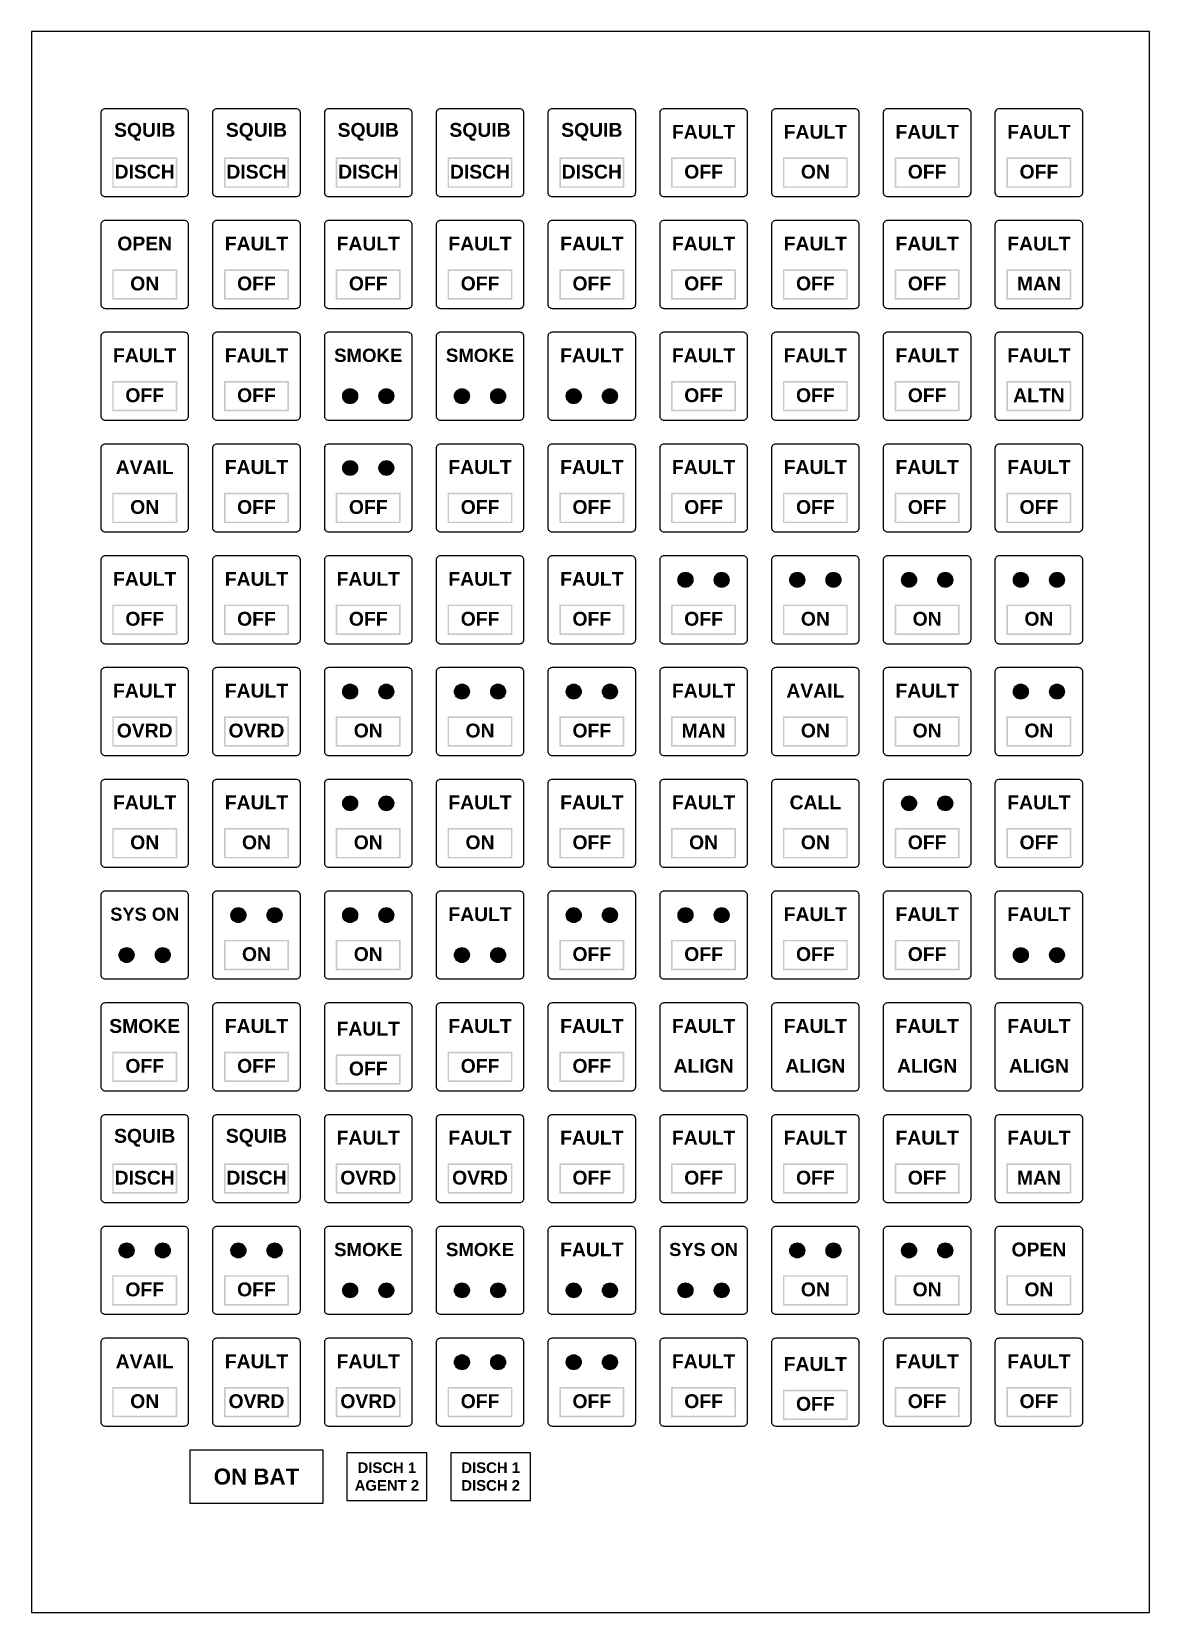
# Model space of a CAD drawing. Header units: millimetres. Extents: x 227 to 437, y 168 to 465.
import ezdxf

# ---------------------------------------------------------------- set-up
doc = ezdxf.new("R2010")
doc.units = ezdxf.units.MM

msp = doc.modelspace()

# ---------------------------------------------------------------- texts
at = {"attachment_point": 5}
for s, insert, char_height, width in [('{\\fArial|b1|i0|c0|p34;SQUIB}', (247.94, 446.14), 2.6, 11.4), ('{\\fArial|b1|i0|c0|p34;SQUIB}', (268.94, 446.14), 2.6, 11.4), ('{\\fArial|b1|i0|c0|p34;SQUIB}', (289.94, 446.14), 2.6, 11.4), ('{\\fArial|b1|i0|c0|p34;SQUIB}', (310.94, 446.14), 2.6, 11.4), ('{\\fArial|b1|i0|c0|p34;SQUIB}', (331.94, 446.14), 2.6, 11.4), ('{\\fArial|b1|i0|c0|p34;FAULT}', (352.94, 446.14), 2.6, 11.4), ('{\\fArial|b1|i0|c0|p34;FAULT}', (373.94, 446.14), 2.6, 11.4), ('{\\fArial|b1|i0|c0|p34;FAULT}', (394.94, 446.14), 2.6, 11.4), ('{\\fArial|b1|i0|c0|p34;FAULT}', (415.94, 446.14), 2.6, 11.4), ('{\\fArial|b1|i0|c0|p34;DISCH}', (247.94, 438.64), 2.6, 11.4), ('{\\fArial|b1|i0|c0|p34;DISCH}', (268.94, 438.64), 2.6, 11.4), ('{\\fArial|b1|i0|c0|p34;DISCH}', (289.94, 438.64), 2.6, 11.4), ('{\\fArial|b1|i0|c0|p34;DISCH}', (310.94, 438.64), 2.6, 11.4), ('{\\fArial|b1|i0|c0|p34;DISCH}', (331.94, 438.64), 2.6, 11.4), ('{\\fArial|b1|i0|c0|p34;OFF}', (352.94, 438.64), 2.6, 11.4), ('{\\fArial|b1|i0|c0|p34;ON}', (373.94, 438.64), 2.6, 11.4), ('{\\fArial|b1|i0|c0|p34;OFF}', (394.94, 438.64), 2.6, 11.4), ('{\\fArial|b1|i0|c0|p34;OFF}', (415.94, 438.64), 2.6, 11.4), ('{\\fArial|b1|i0|c0|p34;OPEN}', (247.94, 425.14), 2.6, 11.4), ('{\\fArial|b1|i0|c0|p34;FAULT}', (268.94, 425.14), 2.6, 11.4), ('{\\fArial|b1|i0|c0|p34;FAULT}', (289.94, 425.14), 2.6, 11.4), ('{\\fArial|b1|i0|c0|p34;FAULT}', (310.94, 425.14), 2.6, 11.4), ('{\\fArial|b1|i0|c0|p34;FAULT}', (331.94, 425.14), 2.6, 11.4), ('{\\fArial|b1|i0|c0|p34;FAULT}', (352.94, 425.14), 2.6, 11.4), ('{\\fArial|b1|i0|c0|p34;FAULT}', (373.94, 425.14), 2.6, 11.4), ('{\\fArial|b1|i0|c0|p34;FAULT}', (394.94, 425.14), 2.6, 11.4), ('{\\fArial|b1|i0|c0|p34;FAULT}', (415.94, 425.14), 2.6, 11.4), ('{\\fArial|b1|i0|c0|p34;ON}', (247.94, 417.64), 2.6, 11.4), ('{\\fArial|b1|i0|c0|p34;OFF}', (268.94, 417.64), 2.6, 11.4), ('{\\fArial|b1|i0|c0|p34;OFF}', (289.94, 417.64), 2.6, 11.4), ('{\\fArial|b1|i0|c0|p34;OFF}', (310.94, 417.64), 2.6, 11.4), ('{\\fArial|b1|i0|c0|p34;OFF}', (331.94, 417.64), 2.6, 11.4), ('{\\fArial|b1|i0|c0|p34;OFF}', (352.94, 417.64), 2.6, 11.4), ('{\\fArial|b1|i0|c0|p34;OFF}', (373.94, 417.64), 2.6, 11.4), ('{\\fArial|b1|i0|c0|p34;OFF}', (394.94, 417.64), 2.6, 11.4), ('{\\fArial|b1|i0|c0|p34;MAN}', (415.94, 417.64), 2.6, 11.4), ('{\\fArial|b1|i0|c0|p34;FAULT}', (247.94, 404.14), 2.6, 11.4), ('{\\fArial|b1|i0|c0|p34;FAULT}', (268.94, 404.14), 2.6, 11.4), ('{\\fArial|b1|i0|c0|p34;SMOKE}', (289.94, 404.14), 2.5, 11.4), ('{\\fArial|b1|i0|c0|p34;SMOKE}', (310.94, 404.14), 2.5, 11.4), ('{\\fArial|b1|i0|c0|p34;FAULT}', (331.94, 404.14), 2.6, 11.4), ('{\\fArial|b1|i0|c0|p34;FAULT}', (352.94, 404.14), 2.6, 11.4), ('{\\fArial|b1|i0|c0|p34;FAULT}', (373.94, 404.14), 2.6, 11.4), ('{\\fArial|b1|i0|c0|p34;FAULT}', (394.94, 404.14), 2.6, 11.4), ('{\\fArial|b1|i0|c0|p34;FAULT}', (415.94, 404.14), 2.6, 11.4), ('{\\fArial|b1|i0|c0|p34;OFF}', (247.94, 396.64), 2.6, 11.4), ('{\\fArial|b1|i0|c0|p34;OFF}', (268.94, 396.64), 2.6, 11.4), ('{\\fArial|b1|i0|c0|p34;OFF}', (352.94, 396.64), 2.6, 11.4), ('{\\fArial|b1|i0|c0|p34;OFF}', (373.94, 396.64), 2.6, 11.4), ('{\\fArial|b1|i0|c0|p34;OFF}', (394.94, 396.64), 2.6, 11.4), ('{\\fArial|b1|i0|c0|p34;ALTN}', (415.94, 396.64), 2.6, 11.4), ('{\\fArial|b1|i0|c0|p34;AVAIL}', (247.94, 383.14), 2.6, 11.4), ('{\\fArial|b1|i0|c0|p34;FAULT}', (268.94, 383.14), 2.6, 11.4), ('{\\fArial|b1|i0|c0|p34;FAULT}', (310.94, 383.14), 2.6, 11.4), ('{\\fArial|b1|i0|c0|p34;FAULT}', (331.94, 383.14), 2.6, 11.4), ('{\\fArial|b1|i0|c0|p34;FAULT}', (352.94, 383.14), 2.6, 11.4), ('{\\fArial|b1|i0|c0|p34;FAULT}', (373.94, 383.14), 2.6, 11.4), ('{\\fArial|b1|i0|c0|p34;FAULT}', (394.94, 383.14), 2.6, 11.4), ('{\\fArial|b1|i0|c0|p34;FAULT}', (415.94, 383.14), 2.6, 11.4), ('{\\fArial|b1|i0|c0|p34;ON}', (247.94, 375.64), 2.6, 11.4), ('{\\fArial|b1|i0|c0|p34;OFF}', (268.94, 375.64), 2.6, 11.4), ('{\\fArial|b1|i0|c0|p34;OFF}', (289.94, 375.64), 2.6, 11.4), ('{\\fArial|b1|i0|c0|p34;OFF}', (310.94, 375.64), 2.6, 11.4), ('{\\fArial|b1|i0|c0|p34;OFF}', (331.94, 375.64), 2.6, 11.4), ('{\\fArial|b1|i0|c0|p34;OFF}', (352.94, 375.64), 2.6, 11.4), ('{\\fArial|b1|i0|c0|p34;OFF}', (373.94, 375.64), 2.6, 11.4), ('{\\fArial|b1|i0|c0|p34;OFF}', (394.94, 375.64), 2.6, 11.4), ('{\\fArial|b1|i0|c0|p34;OFF}', (415.94, 375.64), 2.6, 11.4), ('{\\fArial|b1|i0|c0|p34;FAULT}', (247.94, 362.14), 2.6, 11.4), ('{\\fArial|b1|i0|c0|p34;FAULT}', (268.94, 362.14), 2.6, 11.4), ('{\\fArial|b1|i0|c0|p34;FAULT}', (289.94, 362.14), 2.6, 11.4), ('{\\fArial|b1|i0|c0|p34;FAULT}', (310.94, 362.14), 2.6, 11.4), ('{\\fArial|b1|i0|c0|p34;FAULT}', (331.94, 362.14), 2.6, 11.4), ('{\\fArial|b1|i0|c0|p34;OFF}', (247.94, 354.64), 2.6, 11.4), ('{\\fArial|b1|i0|c0|p34;OFF}', (268.94, 354.64), 2.6, 11.4), ('{\\fArial|b1|i0|c0|p34;OFF}', (289.94, 354.64), 2.6, 11.4), ('{\\fArial|b1|i0|c0|p34;OFF}', (310.94, 354.64), 2.6, 11.4), ('{\\fArial|b1|i0|c0|p34;OFF}', (331.94, 354.64), 2.6, 11.4), ('{\\fArial|b1|i0|c0|p34;OFF}', (352.94, 354.64), 2.6, 11.4), ('{\\fArial|b1|i0|c0|p34;ON}', (373.94, 354.64), 2.6, 11.4), ('{\\fArial|b1|i0|c0|p34;ON}', (394.94, 354.64), 2.6, 11.4), ('{\\fArial|b1|i0|c0|p34;ON}', (415.94, 354.64), 2.6, 11.4), ('{\\fArial|b1|i0|c0|p34;FAULT}', (247.94, 341.14), 2.6, 11.4), ('{\\fArial|b1|i0|c0|p34;FAULT}', (268.94, 341.14), 2.6, 11.4), ('{\\fArial|b1|i0|c0|p34;FAULT}', (352.94, 341.14), 2.6, 11.4), ('{\\fArial|b1|i0|c0|p34;AVAIL}', (373.94, 341.14), 2.6, 11.4), ('{\\fArial|b1|i0|c0|p34;FAULT}', (394.94, 341.14), 2.6, 11.4), ('{\\fArial|b1|i0|c0|p34;OVRD}', (247.94, 333.64), 2.6, 11.4), ('{\\fArial|b1|i0|c0|p34;OVRD}', (268.94, 333.64), 2.6, 11.4), ('{\\fArial|b1|i0|c0|p34;ON}', (289.94, 333.64), 2.6, 11.4), ('{\\fArial|b1|i0|c0|p34;ON}', (310.94, 333.64), 2.6, 11.4), ('{\\fArial|b1|i0|c0|p34;OFF}', (331.94, 333.64), 2.6, 11.4), ('{\\fArial|b1|i0|c0|p34;MAN}', (352.94, 333.64), 2.6, 11.4), ('{\\fArial|b1|i0|c0|p34;ON}', (373.94, 333.64), 2.6, 11.4), ('{\\fArial|b1|i0|c0|p34;ON}', (394.94, 333.64), 2.6, 11.4), ('{\\fArial|b1|i0|c0|p34;ON}', (415.94, 333.64), 2.6, 11.4), ('{\\fArial|b1|i0|c0|p34;FAULT}', (247.94, 320.14), 2.6, 11.4), ('{\\fArial|b1|i0|c0|p34;FAULT}', (268.94, 320.14), 2.6, 11.4), ('{\\fArial|b1|i0|c0|p34;FAULT}', (310.94, 320.14), 2.6, 11.4), ('{\\fArial|b1|i0|c0|p34;FAULT}', (331.94, 320.14), 2.6, 11.4), ('{\\fArial|b1|i0|c0|p34;FAULT}', (352.94, 320.14), 2.6, 11.4), ('{\\fArial|b1|i0|c0|p34;CALL}', (373.94, 320.14), 2.6, 11.4), ('{\\fArial|b1|i0|c0|p34;FAULT}', (415.94, 320.14), 2.6, 11.4), ('{\\fArial|b1|i0|c0|p34;ON}', (247.94, 312.64), 2.6, 11.4), ('{\\fArial|b1|i0|c0|p34;ON}', (268.94, 312.64), 2.6, 11.4), ('{\\fArial|b1|i0|c0|p34;ON}', (289.94, 312.64), 2.6, 11.4), ('{\\fArial|b1|i0|c0|p34;ON}', (310.94, 312.64), 2.6, 11.4), ('{\\fArial|b1|i0|c0|p34;OFF}', (331.94, 312.64), 2.6, 11.4), ('{\\fArial|b1|i0|c0|p34;ON}', (352.94, 312.64), 2.6, 11.4), ('{\\fArial|b1|i0|c0|p34;ON}', (373.94, 312.64), 2.6, 11.4), ('{\\fArial|b1|i0|c0|p34;OFF}', (394.94, 312.64), 2.6, 11.4), ('{\\fArial|b1|i0|c0|p34;OFF}', (415.94, 312.64), 2.6, 11.4), ('{\\fArial|b1|i0|c0|p34;SYS ON}', (247.94, 299.14), 2.45, 14.6758), ('{\\fArial|b1|i0|c0|p34;FAULT}', (310.94, 299.14), 2.6, 11.4), ('{\\fArial|b1|i0|c0|p34;FAULT}', (373.94, 299.14), 2.6, 11.4), ('{\\fArial|b1|i0|c0|p34;FAULT}', (394.94, 299.14), 2.6, 11.4), ('{\\fArial|b1|i0|c0|p34;FAULT}', (415.94, 299.14), 2.6, 11.4), ('{\\fArial|b1|i0|c0|p34;ON}', (268.94, 291.64), 2.6, 11.4), ('{\\fArial|b1|i0|c0|p34;ON}', (289.94, 291.64), 2.6, 11.4), ('{\\fArial|b1|i0|c0|p34;OFF}', (331.94, 291.64), 2.6, 11.4), ('{\\fArial|b1|i0|c0|p34;OFF}', (352.94, 291.64), 2.6, 11.4), ('{\\fArial|b1|i0|c0|p34;OFF}', (373.94, 291.64), 2.6, 11.4), ('{\\fArial|b1|i0|c0|p34;OFF}', (394.94, 291.64), 2.6, 11.4), ('{\\fArial|b1|i0|c0|p34;SMOKE}', (247.94, 278.14), 2.6, 11.4), ('{\\fArial|b1|i0|c0|p34;FAULT}', (268.94, 278.14), 2.6, 11.4), ('{\\fArial|b1|i0|c0|p34;FAULT}', (310.94, 278.14), 2.6, 11.4), ('{\\fArial|b1|i0|c0|p34;FAULT}', (331.94, 278.14), 2.6, 11.4), ('{\\fArial|b1|i0|c0|p34;FAULT}', (352.94, 278.14), 2.6, 11.4), ('{\\fArial|b1|i0|c0|p34;FAULT}', (373.94, 278.14), 2.6, 11.4), ('{\\fArial|b1|i0|c0|p34;FAULT}', (394.94, 278.14), 2.6, 11.4), ('{\\fArial|b1|i0|c0|p34;FAULT}', (415.94, 278.14), 2.6, 11.4), ('{\\fArial|b1|i0|c0|p34;FAULT}', (289.94, 277.64), 2.6, 11.4), ('{\\fArial|b1|i0|c0|p34;OFF}', (247.94, 270.64), 2.6, 11.4), ('{\\fArial|b1|i0|c0|p34;OFF}', (268.94, 270.64), 2.6, 11.4), ('{\\fArial|b1|i0|c0|p34;OFF}', (289.94, 270.14), 2.6, 11.4), ('{\\fArial|b1|i0|c0|p34;OFF}', (310.94, 270.64), 2.6, 11.4), ('{\\fArial|b1|i0|c0|p34;OFF}', (331.94, 270.64), 2.6, 11.4), ('{\\fArial|b1|i0|c0|p34;ALIGN}', (352.94, 270.64), 2.6, 11.4), ('{\\fArial|b1|i0|c0|p34;ALIGN}', (373.94, 270.64), 2.6, 11.4), ('{\\fArial|b1|i0|c0|p34;ALIGN}', (394.94, 270.64), 2.6, 11.4), ('{\\fArial|b1|i0|c0|p34;ALIGN}', (415.94, 270.64), 2.6, 11.4), ('{\\fArial|b1|i0|c0|p34;SQUIB}', (247.94, 257.14), 2.6, 11.4), ('{\\fArial|b1|i0|c0|p34;SQUIB}', (268.94, 257.14), 2.6, 11.4), ('{\\fArial|b1|i0|c0|p34;FAULT}', (289.94, 257.14), 2.6, 11.4), ('{\\fArial|b1|i0|c0|p34;FAULT}', (310.94, 257.14), 2.6, 11.4), ('{\\fArial|b1|i0|c0|p34;FAULT}', (331.94, 257.14), 2.6, 11.4), ('{\\fArial|b1|i0|c0|p34;FAULT}', (352.94, 257.14), 2.6, 11.4), ('{\\fArial|b1|i0|c0|p34;FAULT}', (373.94, 257.14), 2.6, 11.4), ('{\\fArial|b1|i0|c0|p34;FAULT}', (394.94, 257.14), 2.6, 11.4), ('{\\fArial|b1|i0|c0|p34;FAULT}', (415.94, 257.14), 2.6, 11.4), ('{\\fArial|b1|i0|c0|p34;DISCH}', (247.94, 249.64), 2.6, 11.4), ('{\\fArial|b1|i0|c0|p34;DISCH}', (268.94, 249.64), 2.6, 11.4), ('{\\fArial|b1|i0|c0|p34;OVRD}', (289.94, 249.64), 2.6, 11.4), ('{\\fArial|b1|i0|c0|p34;OVRD}', (310.94, 249.64), 2.6, 11.4), ('{\\fArial|b1|i0|c0|p34;OFF}', (331.94, 249.64), 2.6, 11.4), ('{\\fArial|b1|i0|c0|p34;OFF}', (352.94, 249.64), 2.6, 11.4), ('{\\fArial|b1|i0|c0|p34;OFF}', (373.94, 249.64), 2.6, 11.4), ('{\\fArial|b1|i0|c0|p34;OFF}', (394.94, 249.64), 2.6, 11.4), ('{\\fArial|b1|i0|c0|p34;MAN}', (415.94, 249.64), 2.6, 11.4), ('{\\fArial|b1|i0|c0|p34;SMOKE}', (289.94, 236.14), 2.5, 11.4), ('{\\fArial|b1|i0|c0|p34;SMOKE}', (310.94, 236.14), 2.5, 11.4), ('{\\fArial|b1|i0|c0|p34;FAULT}', (331.94, 236.14), 2.6, 11.4), ('{\\fArial|b1|i0|c0|p34;SYS ON}', (352.94, 236.14), 2.45, 14.6758), ('{\\fArial|b1|i0|c0|p34;OPEN}', (415.94, 236.14), 2.6, 11.4), ('{\\fArial|b1|i0|c0|p34;OFF}', (247.94, 228.64), 2.6, 11.4), ('{\\fArial|b1|i0|c0|p34;OFF}', (268.94, 228.64), 2.6, 11.4), ('{\\fArial|b1|i0|c0|p34;ON}', (373.94, 228.64), 2.6, 11.4), ('{\\fArial|b1|i0|c0|p34;ON}', (394.94, 228.64), 2.6, 11.4), ('{\\fArial|b1|i0|c0|p34;ON}', (415.94, 228.64), 2.6, 11.4), ('{\\fArial|b1|i0|c0|p34;AVAIL}', (247.94, 215.14), 2.6, 11.4), ('{\\fArial|b1|i0|c0|p34;FAULT}', (268.94, 215.14), 2.6, 11.4), ('{\\fArial|b1|i0|c0|p34;FAULT}', (289.94, 215.14), 2.6, 11.4), ('{\\fArial|b1|i0|c0|p34;FAULT}', (352.94, 215.14), 2.6, 11.4), ('{\\fArial|b1|i0|c0|p34;FAULT}', (373.94, 214.64), 2.6, 11.4), ('{\\fArial|b1|i0|c0|p34;FAULT}', (394.94, 215.14), 2.6, 11.4), ('{\\fArial|b1|i0|c0|p34;FAULT}', (415.94, 215.14), 2.6, 11.4), ('{\\fArial|b1|i0|c0|p34;ON}', (247.94, 207.64), 2.6, 11.4), ('{\\fArial|b1|i0|c0|p34;OVRD}', (268.94, 207.64), 2.6, 11.4), ('{\\fArial|b1|i0|c0|p34;OVRD}', (289.94, 207.64), 2.6, 11.4), ('{\\fArial|b1|i0|c0|p34;OFF}', (310.94, 207.64), 2.6, 11.4), ('{\\fArial|b1|i0|c0|p34;OFF}', (331.94, 207.64), 2.6, 11.4), ('{\\fArial|b1|i0|c0|p34;OFF}', (352.94, 207.64), 2.6, 11.4), ('{\\fArial|b1|i0|c0|p34;OFF}', (373.94, 207.14), 2.6, 11.4), ('{\\fArial|b1|i0|c0|p34;OFF}', (394.94, 207.64), 2.6, 11.4), ('{\\fArial|b1|i0|c0|p34;OFF}', (415.94, 207.64), 2.6, 11.4), ('{\\fArial|b1|i0|c0|p34;DISCH 1\\PAGENT 2}', (293.44, 193.48), 2, 21.9127), ('{\\fArial|b1|i0|c0|p34;DISCH 1\\PDISCH 2}', (312.94, 193.48), 2, 21.9127), ('{\\fArial|b1|i0|c0|p34;ON BAT}', (268.94, 193.48), 3, 18.0572)]:
    msp.add_mtext(s, dxfattribs=dict(at, insert=insert, char_height=char_height, width=width))

# ---------------------------------------------------------------- hatches: boundary and pattern name
h = msp.add_hatch(color=256)
h.paths.add_polyline_path([(242.14, 441.03), (253.74, 441.03), (253.74, 435.93), (242.14, 435.93)], flags=16)
h.paths.add_polyline_path([(241.84, 441.33), (254.04, 441.33), (254.04, 435.63), (241.84, 435.63)])
h = msp.add_hatch(color=256)
h.paths.add_polyline_path([(263.14, 441.03), (274.74, 441.03), (274.74, 435.93), (263.14, 435.93)], flags=16)
h.paths.add_polyline_path([(262.84, 441.33), (275.04, 441.33), (275.04, 435.63), (262.84, 435.63)])
h = msp.add_hatch(color=256)
h.paths.add_polyline_path([(284.14, 441.03), (295.74, 441.03), (295.74, 435.93), (284.14, 435.93)], flags=16)
h.paths.add_polyline_path([(283.84, 441.33), (296.04, 441.33), (296.04, 435.63), (283.84, 435.63)])
h = msp.add_hatch(color=256)
h.paths.add_polyline_path([(305.14, 441.03), (316.74, 441.03), (316.74, 435.93), (305.14, 435.93)], flags=16)
h.paths.add_polyline_path([(304.84, 441.33), (317.04, 441.33), (317.04, 435.63), (304.84, 435.63)])
h = msp.add_hatch(color=256)
h.paths.add_polyline_path([(326.14, 441.03), (337.74, 441.03), (337.74, 435.93), (326.14, 435.93)], flags=16)
h.paths.add_polyline_path([(325.84, 441.33), (338.04, 441.33), (338.04, 435.63), (325.84, 435.63)])
h = msp.add_hatch(color=256)
h.paths.add_polyline_path([(347.14, 441.03), (358.74, 441.03), (358.74, 435.93), (347.14, 435.93)], flags=16)
h.paths.add_polyline_path([(346.84, 441.33), (359.04, 441.33), (359.04, 435.63), (346.84, 435.63)])
h = msp.add_hatch(color=256)
h.paths.add_polyline_path([(368.14, 441.03), (379.74, 441.03), (379.74, 435.93), (368.14, 435.93)], flags=16)
h.paths.add_polyline_path([(367.84, 441.33), (380.04, 441.33), (380.04, 435.63), (367.84, 435.63)])
h = msp.add_hatch(color=256)
h.paths.add_polyline_path([(389.14, 441.03), (400.74, 441.03), (400.74, 435.93), (389.14, 435.93)], flags=16)
h.paths.add_polyline_path([(388.84, 441.33), (401.04, 441.33), (401.04, 435.63), (388.84, 435.63)])
h = msp.add_hatch(color=256)
h.paths.add_polyline_path([(410.14, 441.03), (421.74, 441.03), (421.74, 435.93), (410.14, 435.93)], flags=16)
h.paths.add_polyline_path([(409.84, 441.33), (422.04, 441.33), (422.04, 435.63), (409.84, 435.63)])
h = msp.add_hatch(color=256)
h.paths.add_polyline_path([(242.14, 420.03), (253.74, 420.03), (253.74, 414.93), (242.14, 414.93)], flags=16)
h.paths.add_polyline_path([(241.84, 420.33), (254.04, 420.33), (254.04, 414.63), (241.84, 414.63)])
h = msp.add_hatch(color=256)
h.paths.add_polyline_path([(263.14, 420.03), (274.74, 420.03), (274.74, 414.93), (263.14, 414.93)], flags=16)
h.paths.add_polyline_path([(262.84, 420.33), (275.04, 420.33), (275.04, 414.63), (262.84, 414.63)])
h = msp.add_hatch(color=256)
h.paths.add_polyline_path([(284.14, 420.03), (295.74, 420.03), (295.74, 414.93), (284.14, 414.93)], flags=16)
h.paths.add_polyline_path([(283.84, 420.33), (296.04, 420.33), (296.04, 414.63), (283.84, 414.63)])
h = msp.add_hatch(color=256)
h.paths.add_polyline_path([(305.14, 420.03), (316.74, 420.03), (316.74, 414.93), (305.14, 414.93)], flags=16)
h.paths.add_polyline_path([(304.84, 420.33), (317.04, 420.33), (317.04, 414.63), (304.84, 414.63)])
h = msp.add_hatch(color=256)
h.paths.add_polyline_path([(326.14, 420.03), (337.74, 420.03), (337.74, 414.93), (326.14, 414.93)], flags=16)
h.paths.add_polyline_path([(325.84, 420.33), (338.04, 420.33), (338.04, 414.63), (325.84, 414.63)])
h = msp.add_hatch(color=256)
h.paths.add_polyline_path([(347.14, 420.03), (358.74, 420.03), (358.74, 414.93), (347.14, 414.93)], flags=16)
h.paths.add_polyline_path([(346.84, 420.33), (359.04, 420.33), (359.04, 414.63), (346.84, 414.63)])
h = msp.add_hatch(color=256)
h.paths.add_polyline_path([(368.14, 420.03), (379.74, 420.03), (379.74, 414.93), (368.14, 414.93)], flags=16)
h.paths.add_polyline_path([(367.84, 420.33), (380.04, 420.33), (380.04, 414.63), (367.84, 414.63)])
h = msp.add_hatch(color=256)
h.paths.add_polyline_path([(389.14, 420.03), (400.74, 420.03), (400.74, 414.93), (389.14, 414.93)], flags=16)
h.paths.add_polyline_path([(388.84, 420.33), (401.04, 420.33), (401.04, 414.63), (388.84, 414.63)])
h = msp.add_hatch(color=256)
h.paths.add_polyline_path([(410.14, 420.03), (421.74, 420.03), (421.74, 414.93), (410.14, 414.93)], flags=16)
h.paths.add_polyline_path([(409.84, 420.33), (422.04, 420.33), (422.04, 414.63), (409.84, 414.63)])
h = msp.add_hatch(color=256)
h.paths.add_polyline_path([(242.14, 399.03), (253.74, 399.03), (253.74, 393.93), (242.14, 393.93)], flags=16)
h.paths.add_polyline_path([(241.84, 399.33), (254.04, 399.33), (254.04, 393.63), (241.84, 393.63)])
h = msp.add_hatch(color=256)
h.paths.add_polyline_path([(263.14, 399.03), (274.74, 399.03), (274.74, 393.93), (263.14, 393.93)], flags=16)
h.paths.add_polyline_path([(262.84, 399.33), (275.04, 399.33), (275.04, 393.63), (262.84, 393.63)])
h = msp.add_hatch(color=256)
h.paths.add_polyline_path([(347.14, 399.03), (358.74, 399.03), (358.74, 393.93), (347.14, 393.93)], flags=16)
h.paths.add_polyline_path([(346.84, 399.33), (359.04, 399.33), (359.04, 393.63), (346.84, 393.63)])
h = msp.add_hatch(color=256)
h.paths.add_polyline_path([(368.14, 399.03), (379.74, 399.03), (379.74, 393.93), (368.14, 393.93)], flags=16)
h.paths.add_polyline_path([(367.84, 399.33), (380.04, 399.33), (380.04, 393.63), (367.84, 393.63)])
h = msp.add_hatch(color=256)
h.paths.add_polyline_path([(389.14, 399.03), (400.74, 399.03), (400.74, 393.93), (389.14, 393.93)], flags=16)
h.paths.add_polyline_path([(388.84, 399.33), (401.04, 399.33), (401.04, 393.63), (388.84, 393.63)])
h = msp.add_hatch(color=256)
h.paths.add_polyline_path([(410.14, 399.03), (421.74, 399.03), (421.74, 393.93), (410.14, 393.93)], flags=16)
h.paths.add_polyline_path([(409.84, 399.33), (422.04, 399.33), (422.04, 393.63), (409.84, 393.63)])
h = msp.add_hatch(color=256)
edge = h.paths.add_edge_path()
edge.add_arc((286.54, 396.48), 1.4, 0, 360)
h = msp.add_hatch(color=256)
edge = h.paths.add_edge_path()
edge.add_arc((293.34, 396.48), 1.4, 0, 360)
h = msp.add_hatch(color=256)
edge = h.paths.add_edge_path()
edge.add_arc((307.54, 396.48), 1.4, 0, 360)
h = msp.add_hatch(color=256)
edge = h.paths.add_edge_path()
edge.add_arc((314.34, 396.48), 1.4, 0, 360)
h = msp.add_hatch(color=256)
edge = h.paths.add_edge_path()
edge.add_arc((328.54, 396.48), 1.4, 0, 360)
h = msp.add_hatch(color=256)
edge = h.paths.add_edge_path()
edge.add_arc((335.34, 396.48), 1.4, 0, 360)
h = msp.add_hatch(color=256)
edge = h.paths.add_edge_path()
edge.add_arc((286.54, 382.98), 1.4, 0, 360)
h = msp.add_hatch(color=256)
edge = h.paths.add_edge_path()
edge.add_arc((293.34, 382.98), 1.4, 0, 360)
h = msp.add_hatch(color=256)
h.paths.add_polyline_path([(242.14, 378.03), (253.74, 378.03), (253.74, 372.93), (242.14, 372.93)], flags=16)
h.paths.add_polyline_path([(241.84, 378.33), (254.04, 378.33), (254.04, 372.63), (241.84, 372.63)])
h = msp.add_hatch(color=256)
h.paths.add_polyline_path([(263.14, 378.03), (274.74, 378.03), (274.74, 372.93), (263.14, 372.93)], flags=16)
h.paths.add_polyline_path([(262.84, 378.33), (275.04, 378.33), (275.04, 372.63), (262.84, 372.63)])
h = msp.add_hatch(color=256)
h.paths.add_polyline_path([(284.14, 378.03), (295.74, 378.03), (295.74, 372.93), (284.14, 372.93)], flags=16)
h.paths.add_polyline_path([(283.84, 378.33), (296.04, 378.33), (296.04, 372.63), (283.84, 372.63)])
h = msp.add_hatch(color=256)
h.paths.add_polyline_path([(305.14, 378.03), (316.74, 378.03), (316.74, 372.93), (305.14, 372.93)], flags=16)
h.paths.add_polyline_path([(304.84, 378.33), (317.04, 378.33), (317.04, 372.63), (304.84, 372.63)])
h = msp.add_hatch(color=256)
h.paths.add_polyline_path([(326.14, 378.03), (337.74, 378.03), (337.74, 372.93), (326.14, 372.93)], flags=16)
h.paths.add_polyline_path([(325.84, 378.33), (338.04, 378.33), (338.04, 372.63), (325.84, 372.63)])
h = msp.add_hatch(color=256)
h.paths.add_polyline_path([(347.14, 378.03), (358.74, 378.03), (358.74, 372.93), (347.14, 372.93)], flags=16)
h.paths.add_polyline_path([(346.84, 378.33), (359.04, 378.33), (359.04, 372.63), (346.84, 372.63)])
h = msp.add_hatch(color=256)
h.paths.add_polyline_path([(368.14, 378.03), (379.74, 378.03), (379.74, 372.93), (368.14, 372.93)], flags=16)
h.paths.add_polyline_path([(367.84, 378.33), (380.04, 378.33), (380.04, 372.63), (367.84, 372.63)])
h = msp.add_hatch(color=256)
h.paths.add_polyline_path([(389.14, 378.03), (400.74, 378.03), (400.74, 372.93), (389.14, 372.93)], flags=16)
h.paths.add_polyline_path([(388.84, 378.33), (401.04, 378.33), (401.04, 372.63), (388.84, 372.63)])
h = msp.add_hatch(color=256)
h.paths.add_polyline_path([(410.14, 378.03), (421.74, 378.03), (421.74, 372.93), (410.14, 372.93)], flags=16)
h.paths.add_polyline_path([(409.84, 378.33), (422.04, 378.33), (422.04, 372.63), (409.84, 372.63)])
h = msp.add_hatch(color=256)
edge = h.paths.add_edge_path()
edge.add_arc((349.54, 361.98), 1.4, 0, 360)
h = msp.add_hatch(color=256)
edge = h.paths.add_edge_path()
edge.add_arc((356.34, 361.98), 1.4, 0, 360)
h = msp.add_hatch(color=256)
edge = h.paths.add_edge_path()
edge.add_arc((370.54, 361.98), 1.4, 0, 360)
h = msp.add_hatch(color=256)
edge = h.paths.add_edge_path()
edge.add_arc((377.34, 361.98), 1.4, 0, 360)
h = msp.add_hatch(color=256)
edge = h.paths.add_edge_path()
edge.add_arc((391.54, 361.98), 1.4, 0, 360)
h = msp.add_hatch(color=256)
edge = h.paths.add_edge_path()
edge.add_arc((398.34, 361.98), 1.4, 0, 360)
h = msp.add_hatch(color=256)
edge = h.paths.add_edge_path()
edge.add_arc((412.54, 361.98), 1.4, 0, 360)
h = msp.add_hatch(color=256)
edge = h.paths.add_edge_path()
edge.add_arc((419.34, 361.98), 1.4, 0, 360)
h = msp.add_hatch(color=256)
h.paths.add_polyline_path([(242.14, 357.03), (253.74, 357.03), (253.74, 351.93), (242.14, 351.93)], flags=16)
h.paths.add_polyline_path([(241.84, 357.33), (254.04, 357.33), (254.04, 351.63), (241.84, 351.63)])
h = msp.add_hatch(color=256)
h.paths.add_polyline_path([(263.14, 357.03), (274.74, 357.03), (274.74, 351.93), (263.14, 351.93)], flags=16)
h.paths.add_polyline_path([(262.84, 357.33), (275.04, 357.33), (275.04, 351.63), (262.84, 351.63)])
h = msp.add_hatch(color=256)
h.paths.add_polyline_path([(284.14, 357.03), (295.74, 357.03), (295.74, 351.93), (284.14, 351.93)], flags=16)
h.paths.add_polyline_path([(283.84, 357.33), (296.04, 357.33), (296.04, 351.63), (283.84, 351.63)])
h = msp.add_hatch(color=256)
h.paths.add_polyline_path([(305.14, 357.03), (316.74, 357.03), (316.74, 351.93), (305.14, 351.93)], flags=16)
h.paths.add_polyline_path([(304.84, 357.33), (317.04, 357.33), (317.04, 351.63), (304.84, 351.63)])
h = msp.add_hatch(color=256)
h.paths.add_polyline_path([(326.14, 357.03), (337.74, 357.03), (337.74, 351.93), (326.14, 351.93)], flags=16)
h.paths.add_polyline_path([(325.84, 357.33), (338.04, 357.33), (338.04, 351.63), (325.84, 351.63)])
h = msp.add_hatch(color=256)
h.paths.add_polyline_path([(347.14, 357.03), (358.74, 357.03), (358.74, 351.93), (347.14, 351.93)], flags=16)
h.paths.add_polyline_path([(346.84, 357.33), (359.04, 357.33), (359.04, 351.63), (346.84, 351.63)])
h = msp.add_hatch(color=256)
h.paths.add_polyline_path([(368.14, 357.03), (379.74, 357.03), (379.74, 351.93), (368.14, 351.93)], flags=16)
h.paths.add_polyline_path([(367.84, 357.33), (380.04, 357.33), (380.04, 351.63), (367.84, 351.63)])
h = msp.add_hatch(color=256)
h.paths.add_polyline_path([(389.14, 357.03), (400.74, 357.03), (400.74, 351.93), (389.14, 351.93)], flags=16)
h.paths.add_polyline_path([(388.84, 357.33), (401.04, 357.33), (401.04, 351.63), (388.84, 351.63)])
h = msp.add_hatch(color=256)
h.paths.add_polyline_path([(410.14, 357.03), (421.74, 357.03), (421.74, 351.93), (410.14, 351.93)], flags=16)
h.paths.add_polyline_path([(409.84, 357.33), (422.04, 357.33), (422.04, 351.63), (409.84, 351.63)])
h = msp.add_hatch(color=256)
edge = h.paths.add_edge_path()
edge.add_arc((286.54, 340.98), 1.4, 0, 360)
h = msp.add_hatch(color=256)
edge = h.paths.add_edge_path()
edge.add_arc((293.34, 340.98), 1.4, 0, 360)
h = msp.add_hatch(color=256)
edge = h.paths.add_edge_path()
edge.add_arc((307.54, 340.98), 1.4, 0, 360)
h = msp.add_hatch(color=256)
edge = h.paths.add_edge_path()
edge.add_arc((314.34, 340.98), 1.4, 0, 360)
h = msp.add_hatch(color=256)
edge = h.paths.add_edge_path()
edge.add_arc((328.54, 340.98), 1.4, 0, 360)
h = msp.add_hatch(color=256)
edge = h.paths.add_edge_path()
edge.add_arc((335.34, 340.98), 1.4, 0, 360)
h = msp.add_hatch(color=256)
edge = h.paths.add_edge_path()
edge.add_arc((412.54, 340.98), 1.4, 0, 360)
h = msp.add_hatch(color=256)
edge = h.paths.add_edge_path()
edge.add_arc((419.34, 340.98), 1.4, 0, 360)
h = msp.add_hatch(color=256)
h.paths.add_polyline_path([(242.14, 336.03), (253.74, 336.03), (253.74, 330.93), (242.14, 330.93)], flags=16)
h.paths.add_polyline_path([(241.84, 336.33), (254.04, 336.33), (254.04, 330.63), (241.84, 330.63)])
h = msp.add_hatch(color=256)
h.paths.add_polyline_path([(263.14, 336.03), (274.74, 336.03), (274.74, 330.93), (263.14, 330.93)], flags=16)
h.paths.add_polyline_path([(262.84, 336.33), (275.04, 336.33), (275.04, 330.63), (262.84, 330.63)])
h = msp.add_hatch(color=256)
h.paths.add_polyline_path([(284.14, 336.03), (295.74, 336.03), (295.74, 330.93), (284.14, 330.93)], flags=16)
h.paths.add_polyline_path([(283.84, 336.33), (296.04, 336.33), (296.04, 330.63), (283.84, 330.63)])
h = msp.add_hatch(color=256)
h.paths.add_polyline_path([(305.14, 336.03), (316.74, 336.03), (316.74, 330.93), (305.14, 330.93)], flags=16)
h.paths.add_polyline_path([(304.84, 336.33), (317.04, 336.33), (317.04, 330.63), (304.84, 330.63)])
h = msp.add_hatch(color=256)
h.paths.add_polyline_path([(326.14, 336.03), (337.74, 336.03), (337.74, 330.93), (326.14, 330.93)], flags=16)
h.paths.add_polyline_path([(325.84, 336.33), (338.04, 336.33), (338.04, 330.63), (325.84, 330.63)])
h = msp.add_hatch(color=256)
h.paths.add_polyline_path([(347.14, 336.03), (358.74, 336.03), (358.74, 330.93), (347.14, 330.93)], flags=16)
h.paths.add_polyline_path([(346.84, 336.33), (359.04, 336.33), (359.04, 330.63), (346.84, 330.63)])
h = msp.add_hatch(color=256)
h.paths.add_polyline_path([(368.14, 336.03), (379.74, 336.03), (379.74, 330.93), (368.14, 330.93)], flags=16)
h.paths.add_polyline_path([(367.84, 336.33), (380.04, 336.33), (380.04, 330.63), (367.84, 330.63)])
h = msp.add_hatch(color=256)
h.paths.add_polyline_path([(389.14, 336.03), (400.74, 336.03), (400.74, 330.93), (389.14, 330.93)], flags=16)
h.paths.add_polyline_path([(388.84, 336.33), (401.04, 336.33), (401.04, 330.63), (388.84, 330.63)])
h = msp.add_hatch(color=256)
h.paths.add_polyline_path([(410.14, 336.03), (421.74, 336.03), (421.74, 330.93), (410.14, 330.93)], flags=16)
h.paths.add_polyline_path([(409.84, 336.33), (422.04, 336.33), (422.04, 330.63), (409.84, 330.63)])
h = msp.add_hatch(color=256)
edge = h.paths.add_edge_path()
edge.add_arc((286.54, 319.98), 1.4, 0, 360)
h = msp.add_hatch(color=256)
edge = h.paths.add_edge_path()
edge.add_arc((293.34, 319.98), 1.4, 0, 360)
h = msp.add_hatch(color=256)
edge = h.paths.add_edge_path()
edge.add_arc((391.54, 319.98), 1.4, 0, 360)
h = msp.add_hatch(color=256)
edge = h.paths.add_edge_path()
edge.add_arc((398.34, 319.98), 1.4, 0, 360)
h = msp.add_hatch(color=256)
h.paths.add_polyline_path([(242.14, 315.03), (253.74, 315.03), (253.74, 309.93), (242.14, 309.93)], flags=16)
h.paths.add_polyline_path([(241.84, 315.33), (254.04, 315.33), (254.04, 309.63), (241.84, 309.63)])
h = msp.add_hatch(color=256)
h.paths.add_polyline_path([(263.14, 315.03), (274.74, 315.03), (274.74, 309.93), (263.14, 309.93)], flags=16)
h.paths.add_polyline_path([(262.84, 315.33), (275.04, 315.33), (275.04, 309.63), (262.84, 309.63)])
h = msp.add_hatch(color=256)
h.paths.add_polyline_path([(284.14, 315.03), (295.74, 315.03), (295.74, 309.93), (284.14, 309.93)], flags=16)
h.paths.add_polyline_path([(283.84, 315.33), (296.04, 315.33), (296.04, 309.63), (283.84, 309.63)])
h = msp.add_hatch(color=256)
h.paths.add_polyline_path([(305.14, 315.03), (316.74, 315.03), (316.74, 309.93), (305.14, 309.93)], flags=16)
h.paths.add_polyline_path([(304.84, 315.33), (317.04, 315.33), (317.04, 309.63), (304.84, 309.63)])
h = msp.add_hatch(color=256)
h.paths.add_polyline_path([(326.14, 315.03), (337.74, 315.03), (337.74, 309.93), (326.14, 309.93)], flags=16)
h.paths.add_polyline_path([(325.84, 315.33), (338.04, 315.33), (338.04, 309.63), (325.84, 309.63)])
h = msp.add_hatch(color=256)
h.paths.add_polyline_path([(347.14, 315.03), (358.74, 315.03), (358.74, 309.93), (347.14, 309.93)], flags=16)
h.paths.add_polyline_path([(346.84, 315.33), (359.04, 315.33), (359.04, 309.63), (346.84, 309.63)])
h = msp.add_hatch(color=256)
h.paths.add_polyline_path([(368.14, 315.03), (379.74, 315.03), (379.74, 309.93), (368.14, 309.93)], flags=16)
h.paths.add_polyline_path([(367.84, 315.33), (380.04, 315.33), (380.04, 309.63), (367.84, 309.63)])
h = msp.add_hatch(color=256)
h.paths.add_polyline_path([(389.14, 315.03), (400.74, 315.03), (400.74, 309.93), (389.14, 309.93)], flags=16)
h.paths.add_polyline_path([(388.84, 315.33), (401.04, 315.33), (401.04, 309.63), (388.84, 309.63)])
h = msp.add_hatch(color=256)
h.paths.add_polyline_path([(410.14, 315.03), (421.74, 315.03), (421.74, 309.93), (410.14, 309.93)], flags=16)
h.paths.add_polyline_path([(409.84, 315.33), (422.04, 315.33), (422.04, 309.63), (409.84, 309.63)])
h = msp.add_hatch(color=256)
edge = h.paths.add_edge_path()
edge.add_arc((265.54, 298.98), 1.4, 0, 360)
h = msp.add_hatch(color=256)
edge = h.paths.add_edge_path()
edge.add_arc((272.34, 298.98), 1.4, 0, 360)
h = msp.add_hatch(color=256)
edge = h.paths.add_edge_path()
edge.add_arc((286.54, 298.98), 1.4, 0, 360)
h = msp.add_hatch(color=256)
edge = h.paths.add_edge_path()
edge.add_arc((293.34, 298.98), 1.4, 0, 360)
h = msp.add_hatch(color=256)
edge = h.paths.add_edge_path()
edge.add_arc((328.54, 298.98), 1.4, 0, 360)
h = msp.add_hatch(color=256)
edge = h.paths.add_edge_path()
edge.add_arc((335.34, 298.98), 1.4, 0, 360)
h = msp.add_hatch(color=256)
edge = h.paths.add_edge_path()
edge.add_arc((349.54, 298.98), 1.4, 0, 360)
h = msp.add_hatch(color=256)
edge = h.paths.add_edge_path()
edge.add_arc((356.34, 298.98), 1.4, 0, 360)
h = msp.add_hatch(color=256)
h.paths.add_polyline_path([(263.14, 294.03), (274.74, 294.03), (274.74, 288.93), (263.14, 288.93)], flags=16)
h.paths.add_polyline_path([(262.84, 294.33), (275.04, 294.33), (275.04, 288.63), (262.84, 288.63)])
h = msp.add_hatch(color=256)
h.paths.add_polyline_path([(284.14, 294.03), (295.74, 294.03), (295.74, 288.93), (284.14, 288.93)], flags=16)
h.paths.add_polyline_path([(283.84, 294.33), (296.04, 294.33), (296.04, 288.63), (283.84, 288.63)])
h = msp.add_hatch(color=256)
h.paths.add_polyline_path([(326.14, 294.03), (337.74, 294.03), (337.74, 288.93), (326.14, 288.93)], flags=16)
h.paths.add_polyline_path([(325.84, 294.33), (338.04, 294.33), (338.04, 288.63), (325.84, 288.63)])
h = msp.add_hatch(color=256)
h.paths.add_polyline_path([(347.14, 294.03), (358.74, 294.03), (358.74, 288.93), (347.14, 288.93)], flags=16)
h.paths.add_polyline_path([(346.84, 294.33), (359.04, 294.33), (359.04, 288.63), (346.84, 288.63)])
h = msp.add_hatch(color=256)
h.paths.add_polyline_path([(368.14, 294.03), (379.74, 294.03), (379.74, 288.93), (368.14, 288.93)], flags=16)
h.paths.add_polyline_path([(367.84, 294.33), (380.04, 294.33), (380.04, 288.63), (367.84, 288.63)])
h = msp.add_hatch(color=256)
h.paths.add_polyline_path([(389.14, 294.03), (400.74, 294.03), (400.74, 288.93), (389.14, 288.93)], flags=16)
h.paths.add_polyline_path([(388.84, 294.33), (401.04, 294.33), (401.04, 288.63), (388.84, 288.63)])
h = msp.add_hatch(color=256)
edge = h.paths.add_edge_path()
edge.add_arc((244.54, 291.48), 1.4, 0, 360)
h = msp.add_hatch(color=256)
edge = h.paths.add_edge_path()
edge.add_arc((251.34, 291.48), 1.4, 0, 360)
h = msp.add_hatch(color=256)
edge = h.paths.add_edge_path()
edge.add_arc((307.54, 291.48), 1.4, 0, 360)
h = msp.add_hatch(color=256)
edge = h.paths.add_edge_path()
edge.add_arc((314.34, 291.48), 1.4, 0, 360)
h = msp.add_hatch(color=256)
edge = h.paths.add_edge_path()
edge.add_arc((412.54, 291.48), 1.4, 0, 360)
h = msp.add_hatch(color=256)
edge = h.paths.add_edge_path()
edge.add_arc((419.34, 291.48), 1.4, 0, 360)
h = msp.add_hatch(color=256)
h.paths.add_polyline_path([(242.14, 273.03), (253.74, 273.03), (253.74, 267.93), (242.14, 267.93)], flags=16)
h.paths.add_polyline_path([(241.84, 273.33), (254.04, 273.33), (254.04, 267.63), (241.84, 267.63)])
h = msp.add_hatch(color=256)
h.paths.add_polyline_path([(263.14, 273.03), (274.74, 273.03), (274.74, 267.93), (263.14, 267.93)], flags=16)
h.paths.add_polyline_path([(262.84, 273.33), (275.04, 273.33), (275.04, 267.63), (262.84, 267.63)])
h = msp.add_hatch(color=256)
h.paths.add_polyline_path([(305.14, 273.03), (316.74, 273.03), (316.74, 267.93), (305.14, 267.93)], flags=16)
h.paths.add_polyline_path([(304.84, 273.33), (317.04, 273.33), (317.04, 267.63), (304.84, 267.63)])
h = msp.add_hatch(color=256)
h.paths.add_polyline_path([(326.14, 273.03), (337.74, 273.03), (337.74, 267.93), (326.14, 267.93)], flags=16)
h.paths.add_polyline_path([(325.84, 273.33), (338.04, 273.33), (338.04, 267.63), (325.84, 267.63)])
h = msp.add_hatch(color=256)
h.paths.add_polyline_path([(284.14, 272.53), (295.74, 272.53), (295.74, 267.43), (284.14, 267.43)], flags=16)
h.paths.add_polyline_path([(283.84, 272.83), (296.04, 272.83), (296.04, 267.13), (283.84, 267.13)])
h = msp.add_hatch(color=256)
h.paths.add_polyline_path([(242.14, 252.03), (253.74, 252.03), (253.74, 246.93), (242.14, 246.93)], flags=16)
h.paths.add_polyline_path([(241.84, 252.33), (254.04, 252.33), (254.04, 246.63), (241.84, 246.63)])
h = msp.add_hatch(color=256)
h.paths.add_polyline_path([(263.14, 252.03), (274.74, 252.03), (274.74, 246.93), (263.14, 246.93)], flags=16)
h.paths.add_polyline_path([(262.84, 252.33), (275.04, 252.33), (275.04, 246.63), (262.84, 246.63)])
h = msp.add_hatch(color=256)
h.paths.add_polyline_path([(284.14, 252.03), (295.74, 252.03), (295.74, 246.93), (284.14, 246.93)], flags=16)
h.paths.add_polyline_path([(283.84, 252.33), (296.04, 252.33), (296.04, 246.63), (283.84, 246.63)])
h = msp.add_hatch(color=256)
h.paths.add_polyline_path([(305.14, 252.03), (316.74, 252.03), (316.74, 246.93), (305.14, 246.93)], flags=16)
h.paths.add_polyline_path([(304.84, 252.33), (317.04, 252.33), (317.04, 246.63), (304.84, 246.63)])
h = msp.add_hatch(color=256)
h.paths.add_polyline_path([(326.14, 252.03), (337.74, 252.03), (337.74, 246.93), (326.14, 246.93)], flags=16)
h.paths.add_polyline_path([(325.84, 252.33), (338.04, 252.33), (338.04, 246.63), (325.84, 246.63)])
h = msp.add_hatch(color=256)
h.paths.add_polyline_path([(347.14, 252.03), (358.74, 252.03), (358.74, 246.93), (347.14, 246.93)], flags=16)
h.paths.add_polyline_path([(346.84, 252.33), (359.04, 252.33), (359.04, 246.63), (346.84, 246.63)])
h = msp.add_hatch(color=256)
h.paths.add_polyline_path([(368.14, 252.03), (379.74, 252.03), (379.74, 246.93), (368.14, 246.93)], flags=16)
h.paths.add_polyline_path([(367.84, 252.33), (380.04, 252.33), (380.04, 246.63), (367.84, 246.63)])
h = msp.add_hatch(color=256)
h.paths.add_polyline_path([(389.14, 252.03), (400.74, 252.03), (400.74, 246.93), (389.14, 246.93)], flags=16)
h.paths.add_polyline_path([(388.84, 252.33), (401.04, 252.33), (401.04, 246.63), (388.84, 246.63)])
h = msp.add_hatch(color=256)
h.paths.add_polyline_path([(410.14, 252.03), (421.74, 252.03), (421.74, 246.93), (410.14, 246.93)], flags=16)
h.paths.add_polyline_path([(409.84, 252.33), (422.04, 252.33), (422.04, 246.63), (409.84, 246.63)])
h = msp.add_hatch(color=256)
edge = h.paths.add_edge_path()
edge.add_arc((244.54, 235.98), 1.4, 0, 360)
h = msp.add_hatch(color=256)
edge = h.paths.add_edge_path()
edge.add_arc((251.34, 235.98), 1.4, 0, 360)
h = msp.add_hatch(color=256)
edge = h.paths.add_edge_path()
edge.add_arc((265.54, 235.98), 1.4, 0, 360)
h = msp.add_hatch(color=256)
edge = h.paths.add_edge_path()
edge.add_arc((272.34, 235.98), 1.4, 0, 360)
h = msp.add_hatch(color=256)
edge = h.paths.add_edge_path()
edge.add_arc((370.54, 235.98), 1.4, 0, 360)
h = msp.add_hatch(color=256)
edge = h.paths.add_edge_path()
edge.add_arc((377.34, 235.98), 1.4, 0, 360)
h = msp.add_hatch(color=256)
edge = h.paths.add_edge_path()
edge.add_arc((391.54, 235.98), 1.4, 0, 360)
h = msp.add_hatch(color=256)
edge = h.paths.add_edge_path()
edge.add_arc((398.34, 235.98), 1.4, 0, 360)
h = msp.add_hatch(color=256)
h.paths.add_polyline_path([(242.14, 231.03), (253.74, 231.03), (253.74, 225.93), (242.14, 225.93)], flags=16)
h.paths.add_polyline_path([(241.84, 231.33), (254.04, 231.33), (254.04, 225.63), (241.84, 225.63)])
h = msp.add_hatch(color=256)
h.paths.add_polyline_path([(263.14, 231.03), (274.74, 231.03), (274.74, 225.93), (263.14, 225.93)], flags=16)
h.paths.add_polyline_path([(262.84, 231.33), (275.04, 231.33), (275.04, 225.63), (262.84, 225.63)])
h = msp.add_hatch(color=256)
edge = h.paths.add_edge_path()
edge.add_arc((286.54, 228.48), 1.4, 0, 360)
h = msp.add_hatch(color=256)
edge = h.paths.add_edge_path()
edge.add_arc((293.34, 228.48), 1.4, 0, 360)
h = msp.add_hatch(color=256)
edge = h.paths.add_edge_path()
edge.add_arc((307.54, 228.48), 1.4, 0, 360)
h = msp.add_hatch(color=256)
edge = h.paths.add_edge_path()
edge.add_arc((314.34, 228.48), 1.4, 0, 360)
h = msp.add_hatch(color=256)
edge = h.paths.add_edge_path()
edge.add_arc((328.54, 228.48), 1.4, 0, 360)
h = msp.add_hatch(color=256)
edge = h.paths.add_edge_path()
edge.add_arc((335.34, 228.48), 1.4, 0, 360)
h = msp.add_hatch(color=256)
edge = h.paths.add_edge_path()
edge.add_arc((349.54, 228.48), 1.4, 0, 360)
h = msp.add_hatch(color=256)
edge = h.paths.add_edge_path()
edge.add_arc((356.34, 228.48), 1.4, 0, 360)
h = msp.add_hatch(color=256)
h.paths.add_polyline_path([(368.14, 231.03), (379.74, 231.03), (379.74, 225.93), (368.14, 225.93)], flags=16)
h.paths.add_polyline_path([(367.84, 231.33), (380.04, 231.33), (380.04, 225.63), (367.84, 225.63)])
h = msp.add_hatch(color=256)
h.paths.add_polyline_path([(389.14, 231.03), (400.74, 231.03), (400.74, 225.93), (389.14, 225.93)], flags=16)
h.paths.add_polyline_path([(388.84, 231.33), (401.04, 231.33), (401.04, 225.63), (388.84, 225.63)])
h = msp.add_hatch(color=256)
h.paths.add_polyline_path([(410.14, 231.03), (421.74, 231.03), (421.74, 225.93), (410.14, 225.93)], flags=16)
h.paths.add_polyline_path([(409.84, 231.33), (422.04, 231.33), (422.04, 225.63), (409.84, 225.63)])
h = msp.add_hatch(color=256)
edge = h.paths.add_edge_path()
edge.add_arc((307.54, 214.98), 1.4, 0, 360)
h = msp.add_hatch(color=256)
edge = h.paths.add_edge_path()
edge.add_arc((314.34, 214.98), 1.4, 0, 360)
h = msp.add_hatch(color=256)
edge = h.paths.add_edge_path()
edge.add_arc((328.54, 214.98), 1.4, 0, 360)
h = msp.add_hatch(color=256)
edge = h.paths.add_edge_path()
edge.add_arc((335.34, 214.98), 1.4, 0, 360)
h = msp.add_hatch(color=256)
h.paths.add_polyline_path([(242.14, 210.03), (253.74, 210.03), (253.74, 204.93), (242.14, 204.93)], flags=16)
h.paths.add_polyline_path([(241.84, 210.33), (254.04, 210.33), (254.04, 204.63), (241.84, 204.63)])
h = msp.add_hatch(color=256)
h.paths.add_polyline_path([(263.14, 210.03), (274.74, 210.03), (274.74, 204.93), (263.14, 204.93)], flags=16)
h.paths.add_polyline_path([(262.84, 210.33), (275.04, 210.33), (275.04, 204.63), (262.84, 204.63)])
h = msp.add_hatch(color=256)
h.paths.add_polyline_path([(284.14, 210.03), (295.74, 210.03), (295.74, 204.93), (284.14, 204.93)], flags=16)
h.paths.add_polyline_path([(283.84, 210.33), (296.04, 210.33), (296.04, 204.63), (283.84, 204.63)])
h = msp.add_hatch(color=256)
h.paths.add_polyline_path([(305.14, 210.03), (316.74, 210.03), (316.74, 204.93), (305.14, 204.93)], flags=16)
h.paths.add_polyline_path([(304.84, 210.33), (317.04, 210.33), (317.04, 204.63), (304.84, 204.63)])
h = msp.add_hatch(color=256)
h.paths.add_polyline_path([(326.14, 210.03), (337.74, 210.03), (337.74, 204.93), (326.14, 204.93)], flags=16)
h.paths.add_polyline_path([(325.84, 210.33), (338.04, 210.33), (338.04, 204.63), (325.84, 204.63)])
h = msp.add_hatch(color=256)
h.paths.add_polyline_path([(347.14, 210.03), (358.74, 210.03), (358.74, 204.93), (347.14, 204.93)], flags=16)
h.paths.add_polyline_path([(346.84, 210.33), (359.04, 210.33), (359.04, 204.63), (346.84, 204.63)])
h = msp.add_hatch(color=256)
h.paths.add_polyline_path([(368.14, 209.53), (379.74, 209.53), (379.74, 204.43), (368.14, 204.43)], flags=16)
h.paths.add_polyline_path([(367.84, 209.83), (380.04, 209.83), (380.04, 204.13), (367.84, 204.13)])
h = msp.add_hatch(color=256)
h.paths.add_polyline_path([(389.14, 210.03), (400.74, 210.03), (400.74, 204.93), (389.14, 204.93)], flags=16)
h.paths.add_polyline_path([(388.84, 210.33), (401.04, 210.33), (401.04, 204.63), (388.84, 204.63)])
h = msp.add_hatch(color=256)
h.paths.add_polyline_path([(410.14, 210.03), (421.74, 210.03), (421.74, 204.93), (410.14, 204.93)], flags=16)
h.paths.add_polyline_path([(409.84, 210.33), (422.04, 210.33), (422.04, 204.63), (409.84, 204.63)])

# ---------------------------------------------------------------- linework, layer by layer
at = {"color": 2}
for p, q in [((226.69, 464.98), (226.69, 167.98)), ((436.69, 464.98), (226.69, 464.98)), ((436.69, 167.98), (436.69, 464.98)), ((226.69, 167.98), (436.69, 167.98))]:
    msp.add_line(p, q, dxfattribs=at)
for points in [[(240.49, 433.98), (255.39, 433.98, 0.414214), (256.19, 434.78), (256.19, 449.68, 0.414214), (255.39, 450.48), (240.49, 450.48, 0.414214), (239.69, 449.68), (239.69, 434.78, 0.414214)], [(261.49, 433.98), (276.39, 433.98, 0.414214), (277.19, 434.78), (277.19, 449.68, 0.414214), (276.39, 450.48), (261.49, 450.48, 0.414214), (260.69, 449.68), (260.69, 434.78, 0.414214)], [(282.49, 433.98), (297.39, 433.98, 0.414214), (298.19, 434.78), (298.19, 449.68, 0.414214), (297.39, 450.48), (282.49, 450.48, 0.414214), (281.69, 449.68), (281.69, 434.78, 0.414214)], [(303.49, 433.98), (318.39, 433.98, 0.414214), (319.19, 434.78), (319.19, 449.68, 0.414214), (318.39, 450.48), (303.49, 450.48, 0.414214), (302.69, 449.68), (302.69, 434.78, 0.414214)], [(324.49, 433.98), (339.39, 433.98, 0.414214), (340.19, 434.78), (340.19, 449.68, 0.414214), (339.39, 450.48), (324.49, 450.48, 0.414214), (323.69, 449.68), (323.69, 434.78, 0.414214)], [(345.49, 433.98), (360.39, 433.98, 0.414214), (361.19, 434.78), (361.19, 449.68, 0.414214), (360.39, 450.48), (345.49, 450.48, 0.414214), (344.69, 449.68), (344.69, 434.78, 0.414214)], [(366.49, 433.98), (381.39, 433.98, 0.414214), (382.19, 434.78), (382.19, 449.68, 0.414214), (381.39, 450.48), (366.49, 450.48, 0.414214), (365.69, 449.68), (365.69, 434.78, 0.414214)], [(387.49, 433.98), (402.39, 433.98, 0.414214), (403.19, 434.78), (403.19, 449.68, 0.414214), (402.39, 450.48), (387.49, 450.48, 0.414214), (386.69, 449.68), (386.69, 434.78, 0.414214)], [(408.49, 433.98), (423.39, 433.98, 0.414214), (424.19, 434.78), (424.19, 449.68, 0.414214), (423.39, 450.48), (408.49, 450.48, 0.414214), (407.69, 449.68), (407.69, 434.78, 0.414214)], [(240.49, 412.98), (255.39, 412.98, 0.414214), (256.19, 413.78), (256.19, 428.68, 0.414214), (255.39, 429.48), (240.49, 429.48, 0.414214), (239.69, 428.68), (239.69, 413.78, 0.414214)], [(261.49, 412.98), (276.39, 412.98, 0.414214), (277.19, 413.78), (277.19, 428.68, 0.414214), (276.39, 429.48), (261.49, 429.48, 0.414214), (260.69, 428.68), (260.69, 413.78, 0.414214)], [(282.49, 412.98), (297.39, 412.98, 0.414214), (298.19, 413.78), (298.19, 428.68, 0.414214), (297.39, 429.48), (282.49, 429.48, 0.414214), (281.69, 428.68), (281.69, 413.78, 0.414214)], [(303.49, 412.98), (318.39, 412.98, 0.414214), (319.19, 413.78), (319.19, 428.68, 0.414214), (318.39, 429.48), (303.49, 429.48, 0.414214), (302.69, 428.68), (302.69, 413.78, 0.414214)], [(324.49, 412.98), (339.39, 412.98, 0.414214), (340.19, 413.78), (340.19, 428.68, 0.414214), (339.39, 429.48), (324.49, 429.48, 0.414214), (323.69, 428.68), (323.69, 413.78, 0.414214)], [(345.49, 412.98), (360.39, 412.98, 0.414214), (361.19, 413.78), (361.19, 428.68, 0.414214), (360.39, 429.48), (345.49, 429.48, 0.414214), (344.69, 428.68), (344.69, 413.78, 0.414214)], [(366.49, 412.98), (381.39, 412.98, 0.414214), (382.19, 413.78), (382.19, 428.68, 0.414214), (381.39, 429.48), (366.49, 429.48, 0.414214), (365.69, 428.68), (365.69, 413.78, 0.414214)], [(387.49, 412.98), (402.39, 412.98, 0.414214), (403.19, 413.78), (403.19, 428.68, 0.414214), (402.39, 429.48), (387.49, 429.48, 0.414214), (386.69, 428.68), (386.69, 413.78, 0.414214)], [(408.49, 412.98), (423.39, 412.98, 0.414214), (424.19, 413.78), (424.19, 428.68, 0.414214), (423.39, 429.48), (408.49, 429.48, 0.414214), (407.69, 428.68), (407.69, 413.78, 0.414214)], [(240.49, 391.98), (255.39, 391.98, 0.414214), (256.19, 392.78), (256.19, 407.68, 0.414214), (255.39, 408.48), (240.49, 408.48, 0.414214), (239.69, 407.68), (239.69, 392.78, 0.414214)], [(261.49, 391.98), (276.39, 391.98, 0.414214), (277.19, 392.78), (277.19, 407.68, 0.414214), (276.39, 408.48), (261.49, 408.48, 0.414214), (260.69, 407.68), (260.69, 392.78, 0.414214)], [(282.49, 391.98), (297.39, 391.98, 0.414214), (298.19, 392.78), (298.19, 407.68, 0.414214), (297.39, 408.48), (282.49, 408.48, 0.414214), (281.69, 407.68), (281.69, 392.78, 0.414214)], [(303.49, 391.98), (318.39, 391.98, 0.414214), (319.19, 392.78), (319.19, 407.68, 0.414214), (318.39, 408.48), (303.49, 408.48, 0.414214), (302.69, 407.68), (302.69, 392.78, 0.414214)], [(324.49, 391.98), (339.39, 391.98, 0.414214), (340.19, 392.78), (340.19, 407.68, 0.414214), (339.39, 408.48), (324.49, 408.48, 0.414214), (323.69, 407.68), (323.69, 392.78, 0.414214)], [(345.49, 391.98), (360.39, 391.98, 0.414214), (361.19, 392.78), (361.19, 407.68, 0.414214), (360.39, 408.48), (345.49, 408.48, 0.414214), (344.69, 407.68), (344.69, 392.78, 0.414214)], [(366.49, 391.98), (381.39, 391.98, 0.414214), (382.19, 392.78), (382.19, 407.68, 0.414214), (381.39, 408.48), (366.49, 408.48, 0.414214), (365.69, 407.68), (365.69, 392.78, 0.414214)], [(387.49, 391.98), (402.39, 391.98, 0.414214), (403.19, 392.78), (403.19, 407.68, 0.414214), (402.39, 408.48), (387.49, 408.48, 0.414214), (386.69, 407.68), (386.69, 392.78, 0.414214)], [(408.49, 391.98), (423.39, 391.98, 0.414214), (424.19, 392.78), (424.19, 407.68, 0.414214), (423.39, 408.48), (408.49, 408.48, 0.414214), (407.69, 407.68), (407.69, 392.78, 0.414214)], [(240.49, 370.98), (255.39, 370.98, 0.414214), (256.19, 371.78), (256.19, 386.68, 0.414214), (255.39, 387.48), (240.49, 387.48, 0.414214), (239.69, 386.68), (239.69, 371.78, 0.414214)], [(261.49, 370.98), (276.39, 370.98, 0.414214), (277.19, 371.78), (277.19, 386.68, 0.414214), (276.39, 387.48), (261.49, 387.48, 0.414214), (260.69, 386.68), (260.69, 371.78, 0.414214)], [(282.49, 370.98), (297.39, 370.98, 0.414214), (298.19, 371.78), (298.19, 386.68, 0.414214), (297.39, 387.48), (282.49, 387.48, 0.414214), (281.69, 386.68), (281.69, 371.78, 0.414214)], [(303.49, 370.98), (318.39, 370.98, 0.414214), (319.19, 371.78), (319.19, 386.68, 0.414214), (318.39, 387.48), (303.49, 387.48, 0.414214), (302.69, 386.68), (302.69, 371.78, 0.414214)], [(324.49, 370.98), (339.39, 370.98, 0.414214), (340.19, 371.78), (340.19, 386.68, 0.414214), (339.39, 387.48), (324.49, 387.48, 0.414214), (323.69, 386.68), (323.69, 371.78, 0.414214)], [(345.49, 370.98), (360.39, 370.98, 0.414214), (361.19, 371.78), (361.19, 386.68, 0.414214), (360.39, 387.48), (345.49, 387.48, 0.414214), (344.69, 386.68), (344.69, 371.78, 0.414214)], [(366.49, 370.98), (381.39, 370.98, 0.414214), (382.19, 371.78), (382.19, 386.68, 0.414214), (381.39, 387.48), (366.49, 387.48, 0.414214), (365.69, 386.68), (365.69, 371.78, 0.414214)], [(387.49, 370.98), (402.39, 370.98, 0.414214), (403.19, 371.78), (403.19, 386.68, 0.414214), (402.39, 387.48), (387.49, 387.48, 0.414214), (386.69, 386.68), (386.69, 371.78, 0.414214)], [(408.49, 370.98), (423.39, 370.98, 0.414214), (424.19, 371.78), (424.19, 386.68, 0.414214), (423.39, 387.48), (408.49, 387.48, 0.414214), (407.69, 386.68), (407.69, 371.78, 0.414214)], [(240.49, 349.98), (255.39, 349.98, 0.414214), (256.19, 350.78), (256.19, 365.68, 0.414214), (255.39, 366.48), (240.49, 366.48, 0.414214), (239.69, 365.68), (239.69, 350.78, 0.414214)], [(261.49, 349.98), (276.39, 349.98, 0.414214), (277.19, 350.78), (277.19, 365.68, 0.414214), (276.39, 366.48), (261.49, 366.48, 0.414214), (260.69, 365.68), (260.69, 350.78, 0.414214)], [(282.49, 349.98), (297.39, 349.98, 0.414214), (298.19, 350.78), (298.19, 365.68, 0.414214), (297.39, 366.48), (282.49, 366.48, 0.414214), (281.69, 365.68), (281.69, 350.78, 0.414214)], [(303.49, 349.98), (318.39, 349.98, 0.414214), (319.19, 350.78), (319.19, 365.68, 0.414214), (318.39, 366.48), (303.49, 366.48, 0.414214), (302.69, 365.68), (302.69, 350.78, 0.414214)], [(324.49, 349.98), (339.39, 349.98, 0.414214), (340.19, 350.78), (340.19, 365.68, 0.414214), (339.39, 366.48), (324.49, 366.48, 0.414214), (323.69, 365.68), (323.69, 350.78, 0.414214)], [(345.49, 349.98), (360.39, 349.98, 0.414214), (361.19, 350.78), (361.19, 365.68, 0.414214), (360.39, 366.48), (345.49, 366.48, 0.414214), (344.69, 365.68), (344.69, 350.78, 0.414214)], [(366.49, 349.98), (381.39, 349.98, 0.414214), (382.19, 350.78), (382.19, 365.68, 0.414214), (381.39, 366.48), (366.49, 366.48, 0.414214), (365.69, 365.68), (365.69, 350.78, 0.414214)], [(387.49, 349.98), (402.39, 349.98, 0.414214), (403.19, 350.78), (403.19, 365.68, 0.414214), (402.39, 366.48), (387.49, 366.48, 0.414214), (386.69, 365.68), (386.69, 350.78, 0.414214)], [(408.49, 349.98), (423.39, 349.98, 0.414214), (424.19, 350.78), (424.19, 365.68, 0.414214), (423.39, 366.48), (408.49, 366.48, 0.414214), (407.69, 365.68), (407.69, 350.78, 0.414214)], [(240.49, 328.98), (255.39, 328.98, 0.414214), (256.19, 329.78), (256.19, 344.68, 0.414214), (255.39, 345.48), (240.49, 345.48, 0.414214), (239.69, 344.68), (239.69, 329.78, 0.414214)], [(261.49, 328.98), (276.39, 328.98, 0.414214), (277.19, 329.78), (277.19, 344.68, 0.414214), (276.39, 345.48), (261.49, 345.48, 0.414214), (260.69, 344.68), (260.69, 329.78, 0.414214)], [(282.49, 328.98), (297.39, 328.98, 0.414214), (298.19, 329.78), (298.19, 344.68, 0.414214), (297.39, 345.48), (282.49, 345.48, 0.414214), (281.69, 344.68), (281.69, 329.78, 0.414214)], [(303.49, 328.98), (318.39, 328.98, 0.414214), (319.19, 329.78), (319.19, 344.68, 0.414214), (318.39, 345.48), (303.49, 345.48, 0.414214), (302.69, 344.68), (302.69, 329.78, 0.414214)], [(324.49, 328.98), (339.39, 328.98, 0.414214), (340.19, 329.78), (340.19, 344.68, 0.414214), (339.39, 345.48), (324.49, 345.48, 0.414214), (323.69, 344.68), (323.69, 329.78, 0.414214)], [(345.49, 328.98), (360.39, 328.98, 0.414214), (361.19, 329.78), (361.19, 344.68, 0.414214), (360.39, 345.48), (345.49, 345.48, 0.414214), (344.69, 344.68), (344.69, 329.78, 0.414214)], [(366.49, 328.98), (381.39, 328.98, 0.414214), (382.19, 329.78), (382.19, 344.68, 0.414214), (381.39, 345.48), (366.49, 345.48, 0.414214), (365.69, 344.68), (365.69, 329.78, 0.414214)], [(387.49, 328.98), (402.39, 328.98, 0.414214), (403.19, 329.78), (403.19, 344.68, 0.414214), (402.39, 345.48), (387.49, 345.48, 0.414214), (386.69, 344.68), (386.69, 329.78, 0.414214)], [(408.49, 328.98), (423.39, 328.98, 0.414214), (424.19, 329.78), (424.19, 344.68, 0.414214), (423.39, 345.48), (408.49, 345.48, 0.414214), (407.69, 344.68), (407.69, 329.78, 0.414214)], [(240.49, 307.98), (255.39, 307.98, 0.414214), (256.19, 308.78), (256.19, 323.68, 0.414214), (255.39, 324.48), (240.49, 324.48, 0.414214), (239.69, 323.68), (239.69, 308.78, 0.414214)], [(261.49, 307.98), (276.39, 307.98, 0.414214), (277.19, 308.78), (277.19, 323.68, 0.414214), (276.39, 324.48), (261.49, 324.48, 0.414214), (260.69, 323.68), (260.69, 308.78, 0.414214)], [(282.49, 307.98), (297.39, 307.98, 0.414214), (298.19, 308.78), (298.19, 323.68, 0.414214), (297.39, 324.48), (282.49, 324.48, 0.414214), (281.69, 323.68), (281.69, 308.78, 0.414214)], [(303.49, 307.98), (318.39, 307.98, 0.414214), (319.19, 308.78), (319.19, 323.68, 0.414214), (318.39, 324.48), (303.49, 324.48, 0.414214), (302.69, 323.68), (302.69, 308.78, 0.414214)], [(324.49, 307.98), (339.39, 307.98, 0.414214), (340.19, 308.78), (340.19, 323.68, 0.414214), (339.39, 324.48), (324.49, 324.48, 0.414214), (323.69, 323.68), (323.69, 308.78, 0.414214)], [(345.49, 307.98), (360.39, 307.98, 0.414214), (361.19, 308.78), (361.19, 323.68, 0.414214), (360.39, 324.48), (345.49, 324.48, 0.414214), (344.69, 323.68), (344.69, 308.78, 0.414214)], [(366.49, 307.98), (381.39, 307.98, 0.414214), (382.19, 308.78), (382.19, 323.68, 0.414214), (381.39, 324.48), (366.49, 324.48, 0.414214), (365.69, 323.68), (365.69, 308.78, 0.414214)], [(387.49, 307.98), (402.39, 307.98, 0.414214), (403.19, 308.78), (403.19, 323.68, 0.414214), (402.39, 324.48), (387.49, 324.48, 0.414214), (386.69, 323.68), (386.69, 308.78, 0.414214)], [(408.49, 307.98), (423.39, 307.98, 0.414214), (424.19, 308.78), (424.19, 323.68, 0.414214), (423.39, 324.48), (408.49, 324.48, 0.414214), (407.69, 323.68), (407.69, 308.78, 0.414214)], [(240.49, 286.98), (255.39, 286.98, 0.414214), (256.19, 287.78), (256.19, 302.68, 0.414214), (255.39, 303.48), (240.49, 303.48, 0.414214), (239.69, 302.68), (239.69, 287.78, 0.414214)], [(261.49, 286.98), (276.39, 286.98, 0.414214), (277.19, 287.78), (277.19, 302.68, 0.414214), (276.39, 303.48), (261.49, 303.48, 0.414214), (260.69, 302.68), (260.69, 287.78, 0.414214)], [(282.49, 286.98), (297.39, 286.98, 0.414214), (298.19, 287.78), (298.19, 302.68, 0.414214), (297.39, 303.48), (282.49, 303.48, 0.414214), (281.69, 302.68), (281.69, 287.78, 0.414214)], [(303.49, 286.98), (318.39, 286.98, 0.414214), (319.19, 287.78), (319.19, 302.68, 0.414214), (318.39, 303.48), (303.49, 303.48, 0.414214), (302.69, 302.68), (302.69, 287.78, 0.414214)], [(324.49, 286.98), (339.39, 286.98, 0.414214), (340.19, 287.78), (340.19, 302.68, 0.414214), (339.39, 303.48), (324.49, 303.48, 0.414214), (323.69, 302.68), (323.69, 287.78, 0.414214)], [(345.49, 286.98), (360.39, 286.98, 0.414214), (361.19, 287.78), (361.19, 302.68, 0.414214), (360.39, 303.48), (345.49, 303.48, 0.414214), (344.69, 302.68), (344.69, 287.78, 0.414214)], [(366.49, 286.98), (381.39, 286.98, 0.414214), (382.19, 287.78), (382.19, 302.68, 0.414214), (381.39, 303.48), (366.49, 303.48, 0.414214), (365.69, 302.68), (365.69, 287.78, 0.414214)], [(387.49, 286.98), (402.39, 286.98, 0.414214), (403.19, 287.78), (403.19, 302.68, 0.414214), (402.39, 303.48), (387.49, 303.48, 0.414214), (386.69, 302.68), (386.69, 287.78, 0.414214)], [(408.49, 286.98), (423.39, 286.98, 0.414214), (424.19, 287.78), (424.19, 302.68, 0.414214), (423.39, 303.48), (408.49, 303.48, 0.414214), (407.69, 302.68), (407.69, 287.78, 0.414214)], [(240.49, 265.98), (255.39, 265.98, 0.414214), (256.19, 266.78), (256.19, 281.68, 0.414214), (255.39, 282.48), (240.49, 282.48, 0.414214), (239.69, 281.68), (239.69, 266.78, 0.414214)], [(261.49, 265.98), (276.39, 265.98, 0.414214), (277.19, 266.78), (277.19, 281.68, 0.414214), (276.39, 282.48), (261.49, 282.48, 0.414214), (260.69, 281.68), (260.69, 266.78, 0.414214)], [(282.49, 265.98), (297.39, 265.98, 0.414214), (298.19, 266.78), (298.19, 281.68, 0.414214), (297.39, 282.48), (282.49, 282.48, 0.414214), (281.69, 281.68), (281.69, 266.78, 0.414214)], [(303.49, 265.98), (318.39, 265.98, 0.414214), (319.19, 266.78), (319.19, 281.68, 0.414214), (318.39, 282.48), (303.49, 282.48, 0.414214), (302.69, 281.68), (302.69, 266.78, 0.414214)], [(324.49, 265.98), (339.39, 265.98, 0.414214), (340.19, 266.78), (340.19, 281.68, 0.414214), (339.39, 282.48), (324.49, 282.48, 0.414214), (323.69, 281.68), (323.69, 266.78, 0.414214)], [(345.49, 265.98), (360.39, 265.98, 0.414214), (361.19, 266.78), (361.19, 281.68, 0.414214), (360.39, 282.48), (345.49, 282.48, 0.414214), (344.69, 281.68), (344.69, 266.78, 0.414214)], [(366.49, 265.98), (381.39, 265.98, 0.414214), (382.19, 266.78), (382.19, 281.68, 0.414214), (381.39, 282.48), (366.49, 282.48, 0.414214), (365.69, 281.68), (365.69, 266.78, 0.414214)], [(387.49, 265.98), (402.39, 265.98, 0.414214), (403.19, 266.78), (403.19, 281.68, 0.414214), (402.39, 282.48), (387.49, 282.48, 0.414214), (386.69, 281.68), (386.69, 266.78, 0.414214)], [(408.49, 265.98), (423.39, 265.98, 0.414214), (424.19, 266.78), (424.19, 281.68, 0.414214), (423.39, 282.48), (408.49, 282.48, 0.414214), (407.69, 281.68), (407.69, 266.78, 0.414214)], [(240.49, 244.98), (255.39, 244.98, 0.414214), (256.19, 245.78), (256.19, 260.68, 0.414214), (255.39, 261.48), (240.49, 261.48, 0.414214), (239.69, 260.68), (239.69, 245.78, 0.414214)], [(261.49, 244.98), (276.39, 244.98, 0.414214), (277.19, 245.78), (277.19, 260.68, 0.414214), (276.39, 261.48), (261.49, 261.48, 0.414214), (260.69, 260.68), (260.69, 245.78, 0.414214)], [(282.49, 244.98), (297.39, 244.98, 0.414214), (298.19, 245.78), (298.19, 260.68, 0.414214), (297.39, 261.48), (282.49, 261.48, 0.414214), (281.69, 260.68), (281.69, 245.78, 0.414214)], [(303.49, 244.98), (318.39, 244.98, 0.414214), (319.19, 245.78), (319.19, 260.68, 0.414214), (318.39, 261.48), (303.49, 261.48, 0.414214), (302.69, 260.68), (302.69, 245.78, 0.414214)], [(324.49, 244.98), (339.39, 244.98, 0.414214), (340.19, 245.78), (340.19, 260.68, 0.414214), (339.39, 261.48), (324.49, 261.48, 0.414214), (323.69, 260.68), (323.69, 245.78, 0.414214)], [(345.49, 244.98), (360.39, 244.98, 0.414214), (361.19, 245.78), (361.19, 260.68, 0.414214), (360.39, 261.48), (345.49, 261.48, 0.414214), (344.69, 260.68), (344.69, 245.78, 0.414214)], [(366.49, 244.98), (381.39, 244.98, 0.414214), (382.19, 245.78), (382.19, 260.68, 0.414214), (381.39, 261.48), (366.49, 261.48, 0.414214), (365.69, 260.68), (365.69, 245.78, 0.414214)], [(387.49, 244.98), (402.39, 244.98, 0.414214), (403.19, 245.78), (403.19, 260.68, 0.414214), (402.39, 261.48), (387.49, 261.48, 0.414214), (386.69, 260.68), (386.69, 245.78, 0.414214)], [(408.49, 244.98), (423.39, 244.98, 0.414214), (424.19, 245.78), (424.19, 260.68, 0.414214), (423.39, 261.48), (408.49, 261.48, 0.414214), (407.69, 260.68), (407.69, 245.78, 0.414214)], [(240.49, 223.98), (255.39, 223.98, 0.414214), (256.19, 224.78), (256.19, 239.68, 0.414214), (255.39, 240.48), (240.49, 240.48, 0.414214), (239.69, 239.68), (239.69, 224.78, 0.414214)], [(261.49, 223.98), (276.39, 223.98, 0.414214), (277.19, 224.78), (277.19, 239.68, 0.414214), (276.39, 240.48), (261.49, 240.48, 0.414214), (260.69, 239.68), (260.69, 224.78, 0.414214)], [(282.49, 223.98), (297.39, 223.98, 0.414214), (298.19, 224.78), (298.19, 239.68, 0.414214), (297.39, 240.48), (282.49, 240.48, 0.414214), (281.69, 239.68), (281.69, 224.78, 0.414214)], [(303.49, 223.98), (318.39, 223.98, 0.414214), (319.19, 224.78), (319.19, 239.68, 0.414214), (318.39, 240.48), (303.49, 240.48, 0.414214), (302.69, 239.68), (302.69, 224.78, 0.414214)], [(324.49, 223.98), (339.39, 223.98, 0.414214), (340.19, 224.78), (340.19, 239.68, 0.414214), (339.39, 240.48), (324.49, 240.48, 0.414214), (323.69, 239.68), (323.69, 224.78, 0.414214)], [(345.49, 223.98), (360.39, 223.98, 0.414214), (361.19, 224.78), (361.19, 239.68, 0.414214), (360.39, 240.48), (345.49, 240.48, 0.414214), (344.69, 239.68), (344.69, 224.78, 0.414214)], [(366.49, 223.98), (381.39, 223.98, 0.414214), (382.19, 224.78), (382.19, 239.68, 0.414214), (381.39, 240.48), (366.49, 240.48, 0.414214), (365.69, 239.68), (365.69, 224.78, 0.414214)], [(387.49, 223.98), (402.39, 223.98, 0.414214), (403.19, 224.78), (403.19, 239.68, 0.414214), (402.39, 240.48), (387.49, 240.48, 0.414214), (386.69, 239.68), (386.69, 224.78, 0.414214)], [(408.49, 223.98), (423.39, 223.98, 0.414214), (424.19, 224.78), (424.19, 239.68, 0.414214), (423.39, 240.48), (408.49, 240.48, 0.414214), (407.69, 239.68), (407.69, 224.78, 0.414214)], [(240.49, 202.98), (255.39, 202.98, 0.414214), (256.19, 203.78), (256.19, 218.68, 0.414214), (255.39, 219.48), (240.49, 219.48, 0.414214), (239.69, 218.68), (239.69, 203.78, 0.414214)], [(261.49, 202.98), (276.39, 202.98, 0.414214), (277.19, 203.78), (277.19, 218.68, 0.414214), (276.39, 219.48), (261.49, 219.48, 0.414214), (260.69, 218.68), (260.69, 203.78, 0.414214)], [(282.49, 202.98), (297.39, 202.98, 0.414214), (298.19, 203.78), (298.19, 218.68, 0.414214), (297.39, 219.48), (282.49, 219.48, 0.414214), (281.69, 218.68), (281.69, 203.78, 0.414214)], [(303.49, 202.98), (318.39, 202.98, 0.414214), (319.19, 203.78), (319.19, 218.68, 0.414214), (318.39, 219.48), (303.49, 219.48, 0.414214), (302.69, 218.68), (302.69, 203.78, 0.414214)], [(324.49, 202.98), (339.39, 202.98, 0.414214), (340.19, 203.78), (340.19, 218.68, 0.414214), (339.39, 219.48), (324.49, 219.48, 0.414214), (323.69, 218.68), (323.69, 203.78, 0.414214)], [(345.49, 202.98), (360.39, 202.98, 0.414214), (361.19, 203.78), (361.19, 218.68, 0.414214), (360.39, 219.48), (345.49, 219.48, 0.414214), (344.69, 218.68), (344.69, 203.78, 0.414214)], [(366.49, 202.98), (381.39, 202.98, 0.414214), (382.19, 203.78), (382.19, 218.68, 0.414214), (381.39, 219.48), (366.49, 219.48, 0.414214), (365.69, 218.68), (365.69, 203.78, 0.414214)], [(387.49, 202.98), (402.39, 202.98, 0.414214), (403.19, 203.78), (403.19, 218.68, 0.414214), (402.39, 219.48), (387.49, 219.48, 0.414214), (386.69, 218.68), (386.69, 203.78, 0.414214)], [(408.49, 202.98), (423.39, 202.98, 0.414214), (424.19, 203.78), (424.19, 218.68, 0.414214), (423.39, 219.48), (408.49, 219.48, 0.414214), (407.69, 218.68), (407.69, 203.78, 0.414214)]]:
    msp.add_lwpolyline(points, format="xyb", close=True)
for points in [[(256.44, 188.48), (281.44, 188.48), (281.44, 198.48), (256.44, 198.48)], [(285.94, 188.98), (300.94, 188.98), (300.94, 197.98), (285.94, 197.98)], [(305.44, 188.98), (320.44, 188.98), (320.44, 197.98), (305.44, 197.98)]]:
    msp.add_lwpolyline(points, close=True)
for centre in [(286.54, 396.48), (293.34, 396.48), (307.54, 396.48), (314.34, 396.48), (328.54, 396.48), (335.34, 396.48), (286.54, 382.98), (293.34, 382.98), (349.54, 361.98), (356.34, 361.98), (370.54, 361.98), (377.34, 361.98), (391.54, 361.98), (398.34, 361.98), (412.54, 361.98), (419.34, 361.98), (286.54, 340.98), (293.34, 340.98), (307.54, 340.98), (314.34, 340.98), (328.54, 340.98), (335.34, 340.98), (412.54, 340.98), (419.34, 340.98), (286.54, 319.98), (293.34, 319.98), (391.54, 319.98), (398.34, 319.98), (265.54, 298.98), (272.34, 298.98), (286.54, 298.98), (293.34, 298.98), (328.54, 298.98), (335.34, 298.98), (349.54, 298.98), (356.34, 298.98), (244.54, 291.48), (251.34, 291.48), (307.54, 291.48), (314.34, 291.48), (412.54, 291.48), (419.34, 291.48), (244.54, 235.98), (251.34, 235.98), (265.54, 235.98), (272.34, 235.98), (370.54, 235.98), (377.34, 235.98), (391.54, 235.98), (398.34, 235.98), (286.54, 228.48), (293.34, 228.48), (307.54, 228.48), (314.34, 228.48), (328.54, 228.48), (335.34, 228.48), (349.54, 228.48), (356.34, 228.48), (307.54, 214.98), (314.34, 214.98), (328.54, 214.98), (335.34, 214.98)]:
    msp.add_circle(centre, 1.4)

msp.set_redraw_order([(e.dxf.handle, doc.entitydb.next_handle()) for e in msp.query("TEXT MTEXT ATTDEF DIMENSION ARC_DIMENSION")])  # texts and dimensions are drawn at this point

doc.saveas('drawing.dxf')
